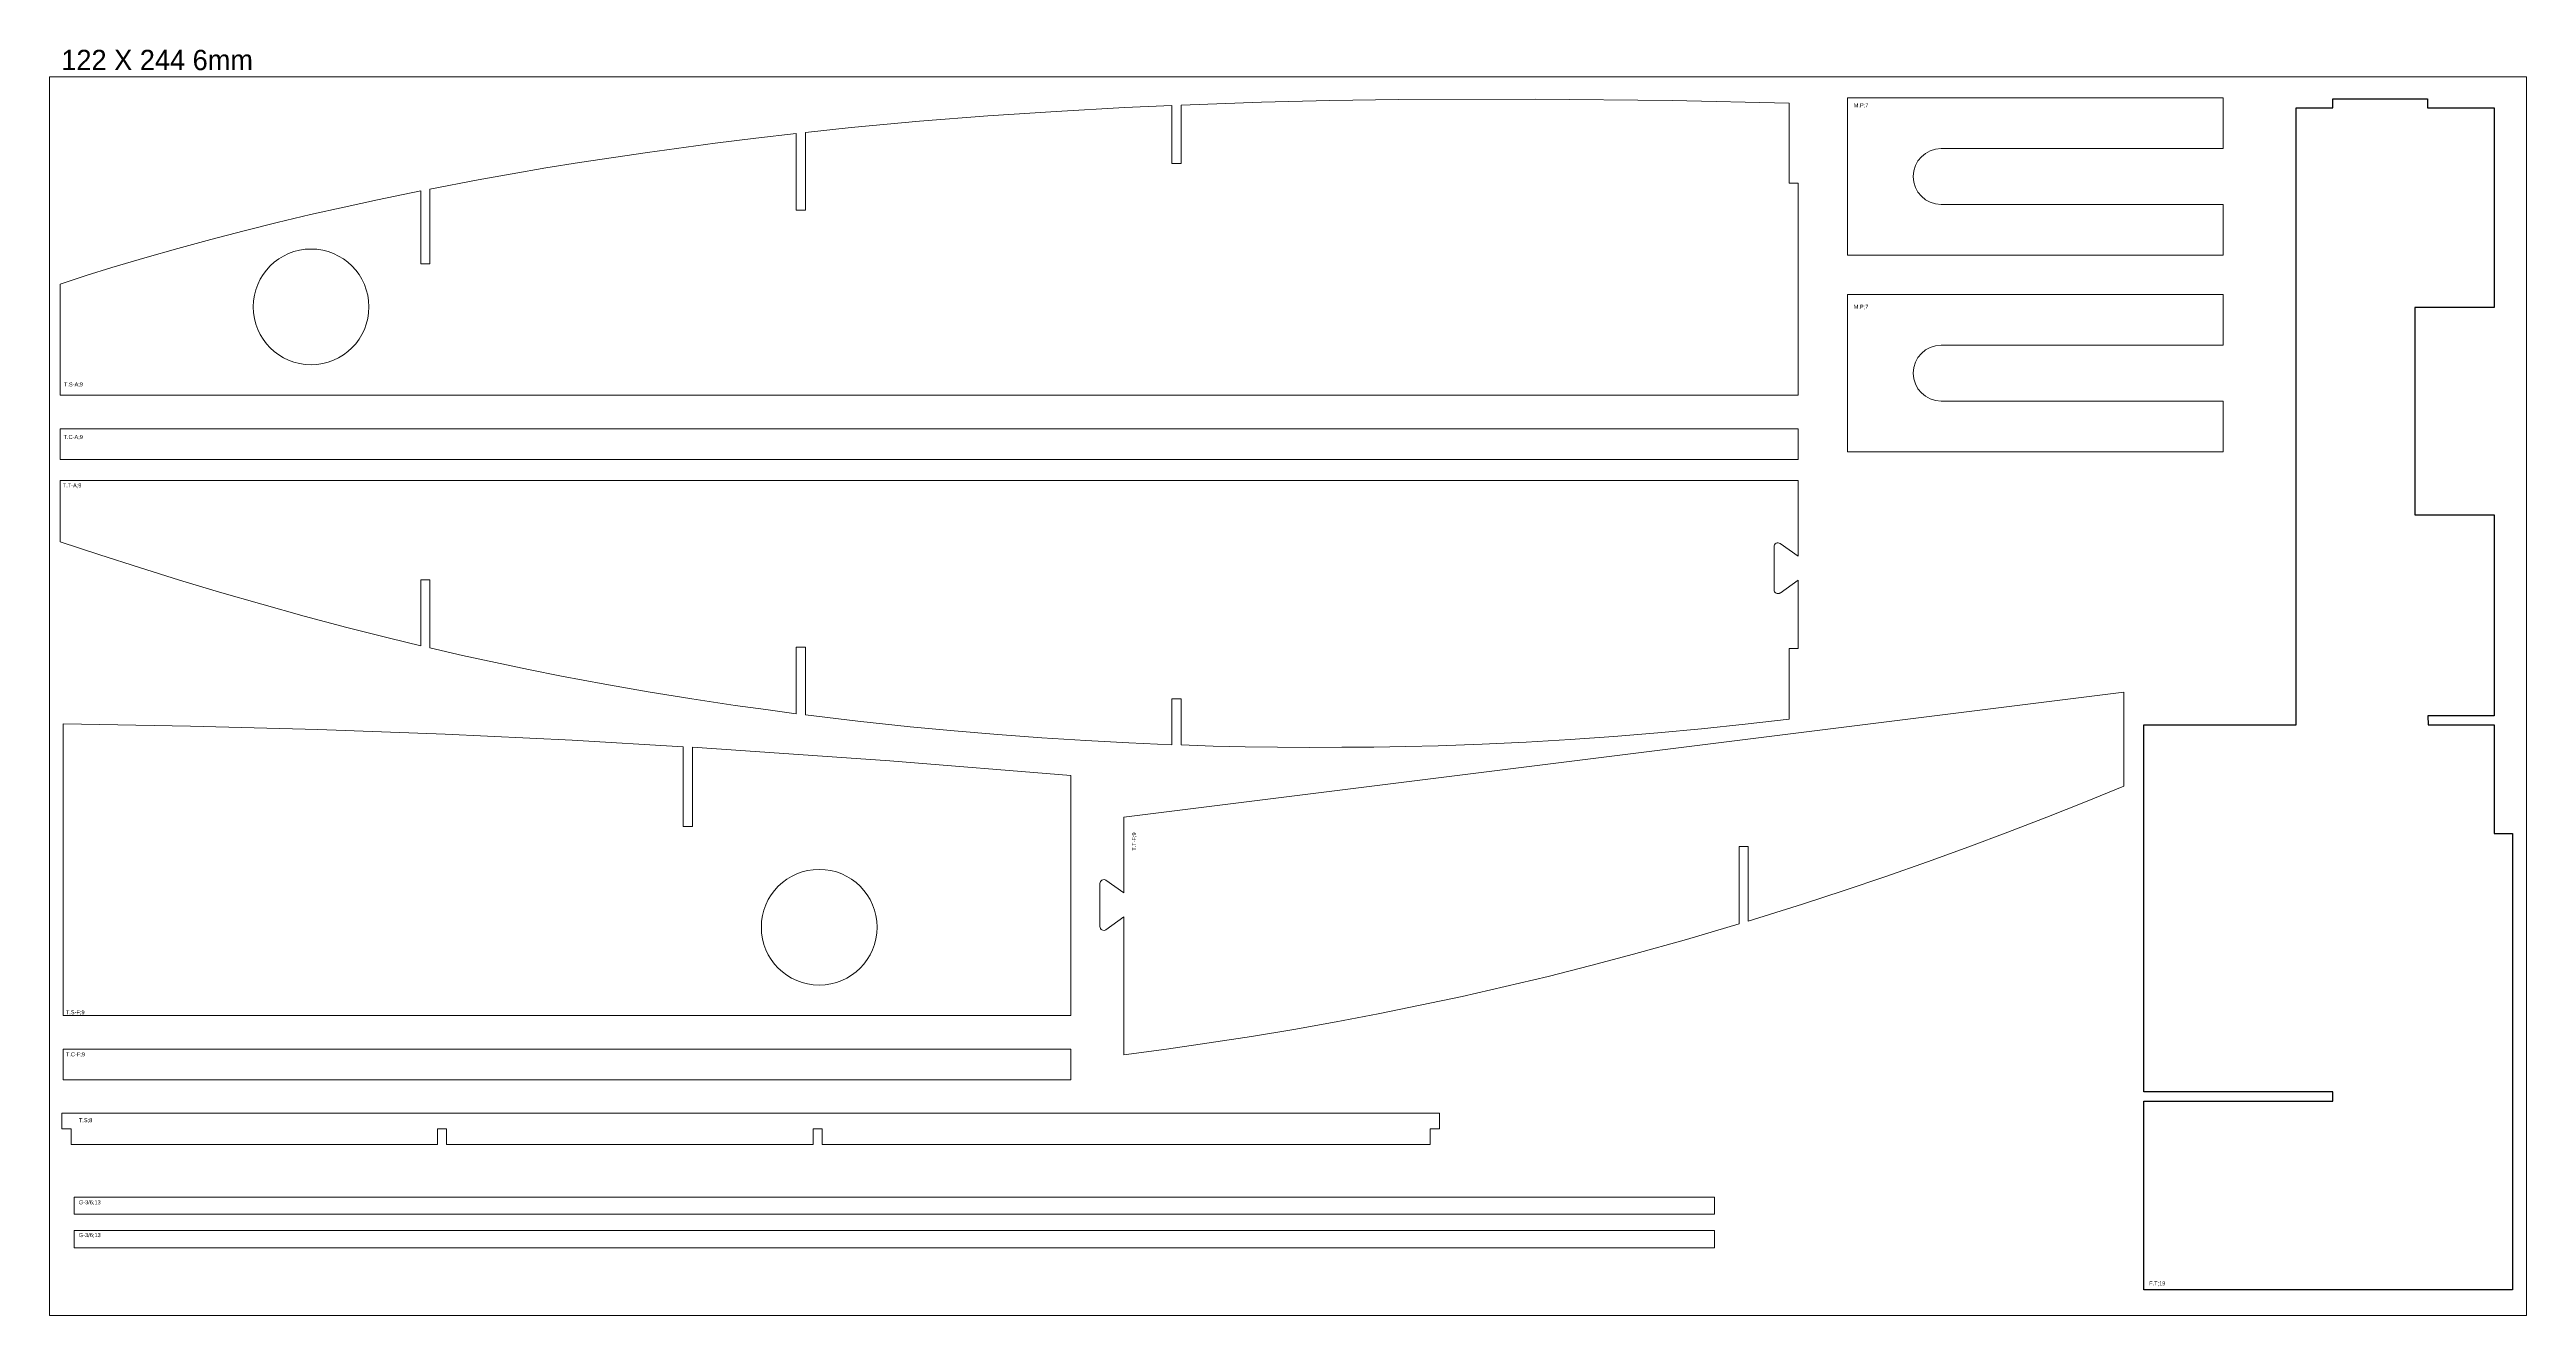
# Model space of a CAD drawing. Header units: millimetres. Extents: x 0 to 7720, y 0 to 5733.
# Drawn here: x 0 to 2440, y 2966 to 4213 of the extents above; entities that cross this region are included whole.
import ezdxf

# ---------------------------------------------------------------- set-up
doc = ezdxf.new("R2010")
doc.units = ezdxf.units.MM
for name, color, linetype in [('0_0_0', 1, 'Continuous'), ('CORTE_6MM', 1, 'Continuous'), ('plate', 3, 'Continuous')]:
    doc.layers.add(name, color=color, linetype=linetype)

msp = doc.modelspace()

# ---------------------------------------------------------------- linework, layer by layer
at = {"layer": '0_0_0', "lineweight": 0}
for points in [[(1722.6, 3839.1), (10.6, 3839.1), (10.6, 3809.1), (1722.6, 3809.1), (1722.6, 3839.1)], [(1006.2, 3228.1), (13.5, 3228.1), (13.5, 3198.1), (1006.2, 3198.1), (1006.2, 3228.1)]]:
    msp.add_lwpolyline(points, close=True, dxfattribs=at)
at = {"layer": 'CORTE_6MM', "lineweight": 0}
for p, q in [((1771.2, 4165.2), (1771.2, 4010.2)), ((2141.2, 4060.2, -18), (2031.3, 4060.2, -18)), ((1771.2, 3971.6), (1771.2, 3816.6)), ((2141.2, 3866.6, -18), (2031.3, 3866.6, -18)), ((1722.6, 3713.7), (1722.6, 3788.2)), ((1698.8, 3680.7), (1698.8, 3723.1)), ((1704.8, 3726.2), (1722.6, 3713.7)), ((1704.8, 3677.5), (1722.6, 3690)), ((1722.6, 3690), (1722.6, 3622.9)), ((1058.4, 3382.1), (1058.4, 3456.6)), ((1040.7, 3394.6), (1058.4, 3382.1)), ((1034.7, 3349), (1034.7, 3391.4)), ((1040.7, 3345.9), (1058.4, 3358.4)), ((1058.4, 3358.4), (1058.4, 3291.3)), ((1640.3, 3082.6), (24.3, 3082.6)), ((24.3, 3082.6), (24.3, 3065.6)), ((1640.3, 3065.6), (1640.3, 3082.6)), ((24.3, 3065.6), (1640.3, 3065.6)), ((1640.3, 3067.6), (1640.3, 3067.6)), ((1640.3, 3049.5), (24.3, 3049.5)), ((24.3, 3049.5), (24.3, 3032.5)), ((24.3, 3032.5), (1640.3, 3032.5)), ((1640.3, 3032.5), (1640.3, 3049.5)), ((1640.3, 3034.5), (1640.3, 3034.5))]:
    msp.add_line(p, q, dxfattribs=at)
for points in [[(1722.6, 3872.3), (10.6, 3872.3), (10.6, 3981.8), (36, 3990.1), (61.5, 3998), (93.9, 4007.7), (126.3, 4016.9), (158.9, 4025.8), (191.6, 4034.3), (224.3, 4042.4), (257.2, 4050.2), (290.1, 4057.6), (323.1, 4064.8), (365.6, 4073.6), (365.6, 4001.7), (374.6, 4001.7), (374.6, 4075.3), (422.4, 4084.5), (455.6, 4090.4), (488.9, 4096.1), (522.2, 4101.5), (588.9, 4111.5), (655.8, 4120.6), (695.7, 4125.6), (735.6, 4130.2), (735.6, 4054.6), (744.6, 4054.6), (744.6, 4131.2), (789.8, 4136), (857, 4142.2), (924.3, 4147.5), (991.6, 4151.9), (1059, 4155.6), (1105.6, 4157.7), (1105.6, 4100.4), (1114.6, 4100.4), (1114.6, 4158.1), (1193.8, 4160.9), (1261.2, 4162.5), (1328.7, 4163.6), (1463.6, 4164), (1598.6, 4162.5), (1713.6, 4159.8), (1713.6, 4081), (1722.6, 4081), (1722.6, 3872.3)], [(13.5, 3548.5), (138.9, 3546.5), (264.2, 3543.1), (389.6, 3538.5), (514.8, 3532.5), (624.3, 3526.1), (624.3, 3447.4), (633.3, 3447.4), (633.3, 3525.5), (827.8, 3512.2), (1006.2, 3497.7), (1006.2, 3261.3), (13.5, 3261.3), (13.5, 3548.5)], [(1360.2, 3149.8), (1369.2, 3149.8), (1369.2, 3165.3), (12.2, 3165.3), (12.2, 3149.8), (21.2, 3149.8), (21.2, 3134.2), (382.2, 3134.2), (382.2, 3149.8), (391.2, 3149.8), (391.2, 3134.2), (752.2, 3134.2), (752.2, 3149.8), (761.2, 3149.8), (761.2, 3134.2), (1360.2, 3134.2), (1360.2, 3149.8)]]:
    msp.add_lwpolyline(points, close=True, dxfattribs=at)
for points in [[(1771.2, 4165.2), (1771.2, 4010.2), (2141.2, 4010.2), (2141.2, 4060.2), (1863.4, 4060.2, -1), (1863.4, 4115.2), (2141.2, 4115.2), (2141.2, 4165.2), (1771.2, 4165.2)], [(1771.2, 3971.6), (1771.2, 3816.6), (2141.2, 3816.6), (2141.2, 3866.6), (1863.4, 3866.6, -1), (1863.4, 3921.6), (2141.2, 3921.6), (2141.2, 3971.6), (1771.2, 3971.6)]]:
    msp.add_lwpolyline(points, format="xyb", close=True, dxfattribs=at)
at = {"layer": 'CORTE_6MM'}
msp.add_lwpolyline([(2330.2, 3754.5), (2408.2, 3754.5), (2408.2, 3556.5), (2342.7, 3556.5), (2343.3, 3547.5), (2408.2, 3547.5), (2408.2, 3440.7), (2426.1, 3440.7), (2426.1, 2991.2), (2063.1, 2991.2), (2063.1, 3177.1), (2249.4, 3177.1), (2249.4, 3186.1), (2063.1, 3186.1), (2063.1, 3547.5), (2213.1, 3547.5), (2213.1, 4155.2), (2249.3, 4155.2), (2249.3, 4164.2), (2342.5, 4164.2), (2342.5, 4155.2), (2408.2, 4155.2), (2408.2, 3958.6), (2330.2, 3958.6), (2330.2, 3754.5)], dxfattribs=at)
at = {"layer": 'CORTE_6MM', "lineweight": 0}
for points in [[(1722.6, 3788.2), (10.6, 3788.2), (10.6, 3728), (49.6, 3715.1), (88.7, 3702.5), (128, 3690.3), (167.3, 3678.4), (209, 3666.4), (250.8, 3654.8), (292.7, 3643.6), (334.8, 3633), (365.6, 3625.6), (365.6, 3690.4), (374.6, 3690.4), (374.6, 3623.5), (406.9, 3616.1), (439.3, 3609), (471.8, 3602.2), (504.3, 3595.7), (547, 3587.7), (589.8, 3580.2), (632.6, 3573.2), (675.5, 3566.8), (705.5, 3562.6), (735.6, 3558.6), (735.6, 3624), (744.6, 3624), (744.6, 3557.4), (796.1, 3551.3), (847.8, 3545.8), (891, 3541.7), (934.3, 3538), (977.5, 3534.9), (1020.9, 3532.1), (1063.2, 3529.9), (1105.6, 3528.1), (1105.6, 3573.2), (1114.6, 3573.2), (1114.6, 3527.8), (1146.2, 3526.8), (1177.9, 3526.1), (1209.6, 3525.6), (1241.2, 3525.4), (1272.9, 3525.5), (1304.6, 3525.8), (1336.2, 3526.3), (1367.9, 3527.1), (1411.2, 3528.7), (1454.5, 3530.7), (1497.8, 3533.2), (1541, 3536.3), (1584.3, 3539.8), (1627.4, 3543.8), (1670.5, 3548.3), (1713.6, 3553.3), (1713.6, 3622.9), (1722.6, 3622.9)], [(1058.4, 3290.8), (1058.4, 3222.8), (1100.4, 3228.3), (1142.2, 3234.3), (1184, 3240.7), (1225.7, 3247.7), (1267.3, 3255.1), (1308.9, 3263), (1350.3, 3271.4), (1391.7, 3280.2), (1434, 3289.8), (1476.2, 3299.9), (1518.3, 3310.6), (1560.3, 3321.7), (1612.5, 3336.3), (1664.4, 3351.6), (1664.4, 3427.7), (1673.4, 3427.7), (1673.4, 3354.3), (1726.7, 3371), (1767.9, 3384.5), (1809, 3398.4), (1850, 3412.8), (1890.8, 3427.6), (1929.2, 3442), (1967.4, 3456.7), (2005.5, 3471.7), (2043.4, 3487.2), (2043.4, 3579.8), (2043.4, 3579.8)], [(2043.4, 3579.8), (1058.4, 3456.6)]]:
    msp.add_lwpolyline(points, dxfattribs=at)
for centre in [(257.6, 3959.3), (758.2, 3348.3)]:
    msp.add_circle(centre, 57, dxfattribs=at)
for centre, start, end in [((1702.6, 3723.1), 55.008, 180), ((1702.6, 3680.7), 180, 304.992), ((1038.5, 3391.4), 55.008, 180), ((1038.5, 3349), 180, 304.992)]:
    msp.add_arc(centre, 3.8, start, end, dxfattribs=at)
at = {"layer": 'plate', "lineweight": 0}
msp.add_lwpolyline([(0, 4185.9), (2440, 4185.9), (2440, 2965.9), (0, 2965.9)], close=True, dxfattribs=at)

# ---------------------------------------------------------------- texts
at = {"lineweight": 0, "attachment_point": 1}
for s, insert, char_height, width in [('122 X 244 6mm', (11.6, 4212.5), 20, 47402.464), ('M.P;7', (1777.3, 4159.8), 4, 9480.493), ('M.P;7', (1777.3, 3961.4), 4, 9480.493), ('T.S-A;9', (14.2, 3885), 4, 9480.493), ('T.C-A;9', (13.8, 3833.2), 4, 9480.493), ('T.T-A;9', (13, 3785.5), 4, 9480.493), ('T.S-F;9', (16.1, 3266.6), 4, 9480.493), ('T.C-F;9', (16.2, 3225.1), 4, 9480.493), ('T.S;8', (28.9, 3160.3), 4, 9480.493), ('G-3/6;13', (28.9, 3079.4), 4, 9480.493), ('G-3/6;13', (28.9, 3047.1), 4, 9480.493), ('F.T;19', (2068.3, 2999.5), 4, 9480.493)]:
    msp.add_mtext(s, dxfattribs=dict(at, insert=insert, char_height=char_height, width=width))
at = {"lineweight": 0, "insert": (1066.3, 3423.6), "char_height": 4, "width": 9480.493, "attachment_point": 1, "rotation": 90}
msp.add_mtext('T.T-F;9', dxfattribs=at)

doc.saveas('drawing.dxf')
